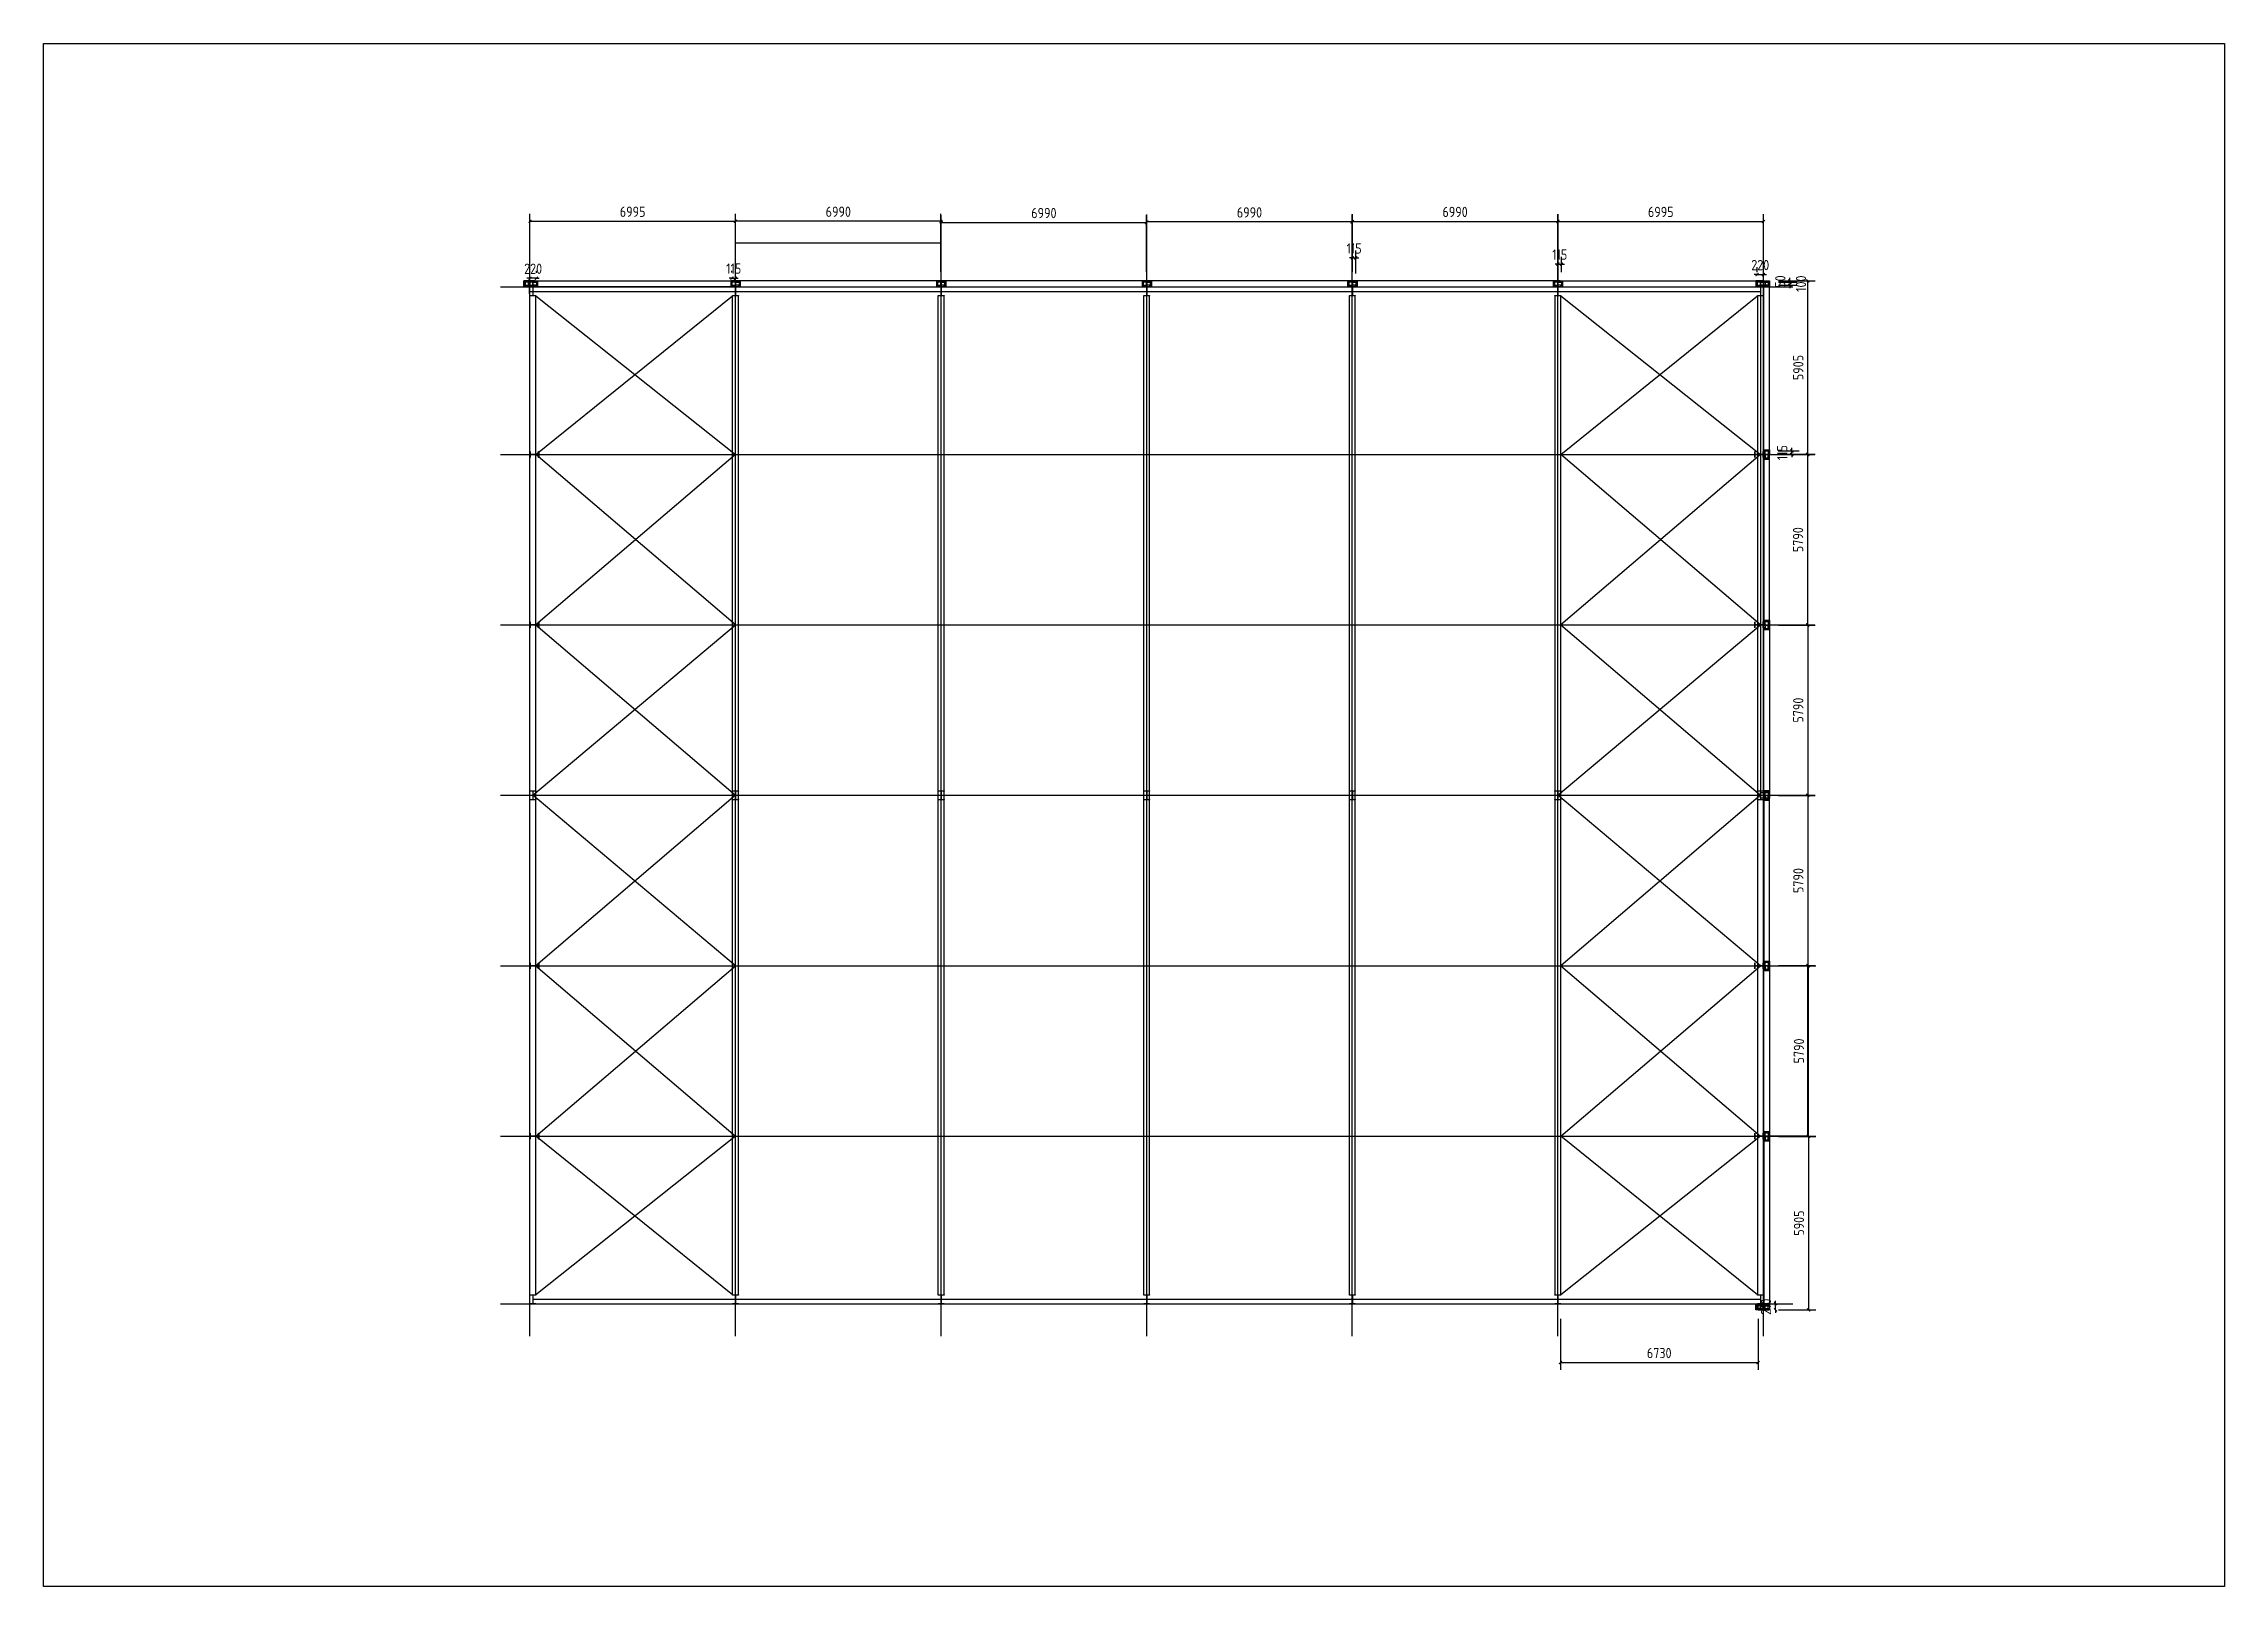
# Model space of a CAD drawing. Extents: x 102162 to 621267, y -39398 to 328893.
# Drawn here: x 220962 to 295212, y 107602 to 160102 of the extents above; entities that cross this region are included whole.
import ezdxf

# ---------------------------------------------------------------- set-up
doc = ezdxf.new("R2010")
doc.units = 0
doc.header["$LTSCALE"] = 1000
doc.header["$MEASUREMENT"] = 0
doc.linetypes.add('DOTE', pattern=[2.42, 2, -0.2, 0.02, -0.2])
doc.layers.add('DOTE', color=1, linetype='Continuous')
doc.styles.get("Standard").update_dxf_attribs({"font": 'gbenor.shx', "bigfont": 'gbcbig.shx'})
doc.dimstyles.get("Standard").update_dxf_attribs({"dimscale": 100, "dimtxt": 3.5, "dimasz": 1, "dimexe": 2.5, "dimexo": 3, "dimgap": 1.5, "dimtad": 1, "dimdec": 0, "dimzin": 0, "dimdsep": 46, "dimtxsty": 'Standard', "dimblk": 'ARCHTICK', "dimcen": 0.09, "dimadec": 0, "dimazin": 0, "dimtfac": 1, "dimtdec": 0, "dimtix": 1, "dimtmove": 2, "dimatfit": 3, "dimfxl": 1, "dimtolj": 1, "dimtzin": 0, "dimarcsym": 0})

msp = doc.modelspace()

# ---------------------------------------------------------------- blocks, each defined once
blk = doc.blocks.new('_ArchTick')
at = {"color": 0, "linetype": 'ByBlock', "const_width": 0.4}
blk.add_lwpolyline([(-0.5, -0.5), (0.5, 0.5)], dxfattribs=at)
blk = doc.blocks.new('*D6798')
at = {"color": 0, "lineweight": -2}
for p, q in [((272604, 116711), (272604, 114967)), ((279334, 116711), (279334, 114967)), ((272604, 115217), (279334, 115217))]:
    blk.add_line(p, q, dxfattribs=at)
at = {"layer": 'Defpoints', "color": 0}
for p in [(272604, 117011), (279334, 117011), (279334, 115217)]:
    blk.add_point(p, dxfattribs=at)
at = {"color": 0, "lineweight": -2, "xscale": 100, "yscale": 100, "zscale": 100, "rotation": 180}
blk.add_blockref('_ArchTick', (272604, 115217), dxfattribs=at)
at = {"color": 0, "lineweight": -2, "xscale": 100, "yscale": 100, "zscale": 100}
blk.add_blockref('_ArchTick', (279334, 115217), dxfattribs=at)
at = {"color": 0, "insert": (275969, 115542), "char_height": 350, "attachment_point": 5}
blk.add_mtext('\\A1;6730', dxfattribs=at)
blk = doc.blocks.new('*D6799')
at = {"color": 0, "lineweight": -2}
for p, q in [((272524, 152331), (272524, 154300)), ((272524, 154050), (279519, 154050)), ((279519, 152331), (279519, 154300))]:
    blk.add_line(p, q, dxfattribs=at)
at = {"layer": 'Defpoints', "color": 0}
for p in [(279519, 154050), (272524, 152031), (279519, 152031)]:
    blk.add_point(p, dxfattribs=at)
at = {"color": 0, "lineweight": -2, "xscale": 100, "yscale": 100, "zscale": 100, "rotation": 180}
blk.add_blockref('_ArchTick', (272524, 154050), dxfattribs=at)
at = {"color": 0, "lineweight": -2, "xscale": 100, "yscale": 100, "zscale": 100}
blk.add_blockref('_ArchTick', (279519, 154050), dxfattribs=at)
at = {"color": 0, "insert": (276022, 154375), "char_height": 350, "attachment_point": 5}
blk.add_mtext('\\A1;6995', dxfattribs=at)
blk = doc.blocks.new('*D6800')
at = {"color": 0, "lineweight": -2}
for p, q in [((265524, 152331), (265524, 154300)), ((265524, 154050), (272514, 154050)), ((272514, 152331), (272514, 154300))]:
    blk.add_line(p, q, dxfattribs=at)
at = {"layer": 'Defpoints', "color": 0}
for p in [(272514, 154050), (265524, 152031), (272514, 152031)]:
    blk.add_point(p, dxfattribs=at)
at = {"color": 0, "lineweight": -2, "xscale": 100, "yscale": 100, "zscale": 100, "rotation": 180}
blk.add_blockref('_ArchTick', (265524, 154050), dxfattribs=at)
at = {"color": 0, "lineweight": -2, "xscale": 100, "yscale": 100, "zscale": 100}
blk.add_blockref('_ArchTick', (272514, 154050), dxfattribs=at)
at = {"color": 0, "insert": (269019, 154375), "char_height": 350, "attachment_point": 5}
blk.add_mtext('\\A1;6990', dxfattribs=at)
blk = doc.blocks.new('*D6801')
at = {"color": 0, "lineweight": -2}
for p, q in [((258524, 152331), (258524, 154282)), ((265514, 154032), (258524, 154032)), ((265514, 152331), (265514, 154282))]:
    blk.add_line(p, q, dxfattribs=at)
at = {"layer": 'Defpoints', "color": 0}
for p in [(258524, 154032), (258524, 152031), (265514, 152031)]:
    blk.add_point(p, dxfattribs=at)
at = {"color": 0, "lineweight": -2, "xscale": 100, "yscale": 100, "zscale": 100, "rotation": 180}
blk.add_blockref('_ArchTick', (258524, 154032), dxfattribs=at)
at = {"color": 0, "lineweight": -2, "xscale": 100, "yscale": 100, "zscale": 100}
blk.add_blockref('_ArchTick', (265514, 154032), dxfattribs=at)
at = {"color": 0, "insert": (262019, 154357), "char_height": 350, "attachment_point": 5}
blk.add_mtext('\\A1;6990', dxfattribs=at)
blk = doc.blocks.new('*D6802')
at = {"color": 0, "lineweight": -2}
for p, q in [((251524, 152331), (251524, 154261)), ((251524, 154011), (258514, 154011)), ((258514, 152331), (258514, 154261))]:
    blk.add_line(p, q, dxfattribs=at)
at = {"layer": 'Defpoints', "color": 0}
for p in [(258514, 154011), (251524, 152031), (258514, 152031)]:
    blk.add_point(p, dxfattribs=at)
at = {"color": 0, "lineweight": -2, "xscale": 100, "yscale": 100, "zscale": 100, "rotation": 180}
blk.add_blockref('_ArchTick', (251524, 154011), dxfattribs=at)
at = {"color": 0, "lineweight": -2, "xscale": 100, "yscale": 100, "zscale": 100}
blk.add_blockref('_ArchTick', (258514, 154011), dxfattribs=at)
at = {"color": 0, "insert": (255019, 154336), "char_height": 350, "attachment_point": 5}
blk.add_mtext('\\A1;6990', dxfattribs=at)
blk = doc.blocks.new('*D6803')
at = {"color": 0, "lineweight": -2}
for p, q in [((244524, 152331), (244524, 154306)), ((251514, 154056), (244524, 154056)), ((251514, 152331), (251514, 154306))]:
    blk.add_line(p, q, dxfattribs=at)
at = {"layer": 'Defpoints', "color": 0}
for p in [(244524, 154056), (244524, 152031), (251514, 152031)]:
    blk.add_point(p, dxfattribs=at)
at = {"color": 0, "lineweight": -2, "xscale": 100, "yscale": 100, "zscale": 100}
for p, rotation in [((244524, 154056), 179.9999999999998), ((251514, 154056), 359.9999999999998)]:
    blk.add_blockref('_ArchTick', p, dxfattribs=dict(at, rotation=rotation))
at = {"color": 0, "insert": (248019, 154381), "char_height": 350, "attachment_point": 5}
blk.add_mtext('\\A1;6990', dxfattribs=at)
blk = doc.blocks.new('*D6804')
at = {"color": 0, "lineweight": -2}
for p, q in [((237519, 152331), (237519, 154306)), ((237519, 154056), (244514, 154056)), ((244514, 152331), (244514, 154306))]:
    blk.add_line(p, q, dxfattribs=at)
at = {"layer": 'Defpoints', "color": 0}
for p in [(244514, 154056), (237519, 152031), (244514, 152031)]:
    blk.add_point(p, dxfattribs=at)
at = {"color": 0, "lineweight": -2, "xscale": 100, "yscale": 100, "zscale": 100, "rotation": 180}
blk.add_blockref('_ArchTick', (237519, 154056), dxfattribs=at)
at = {"color": 0, "lineweight": -2, "xscale": 100, "yscale": 100, "zscale": 100}
blk.add_blockref('_ArchTick', (244514, 154056), dxfattribs=at)
at = {"color": 0, "insert": (241017, 154381), "char_height": 350, "attachment_point": 5}
blk.add_mtext('\\A1;6995', dxfattribs=at)
blk = doc.blocks.new('*D6805')
at = {"color": 0, "lineweight": -2}
for p, q in [((280029, 152031), (281279, 152031)), ((281029, 146126), (281029, 152031)), ((280029, 146126), (281279, 146126))]:
    blk.add_line(p, q, dxfattribs=at)
at = {"layer": 'Defpoints', "color": 0}
for p in [(279729, 152031), (281029, 152031), (279729, 146126)]:
    blk.add_point(p, dxfattribs=at)
at = {"color": 0, "lineweight": -2, "xscale": 100, "yscale": 100, "zscale": 100}
for p, rotation in [((281029, 152031), 90), ((281029, 146126), 270)]:
    blk.add_blockref('_ArchTick', p, dxfattribs=dict(at, rotation=rotation))
at = {"color": 0, "insert": (280704, 149079), "char_height": 350, "attachment_point": 5, "rotation": 90}
blk.add_mtext('\\A1;5905', dxfattribs=at)
blk = doc.blocks.new('*D6806')
at = {"color": 0, "lineweight": -2}
for p, q in [((280029, 146116), (281272, 146116)), ((281022, 146116), (281022, 140326)), ((280029, 140326), (281272, 140326))]:
    blk.add_line(p, q, dxfattribs=at)
at = {"layer": 'Defpoints', "color": 0}
for p in [(279729, 146116), (279729, 140326), (281022, 140326)]:
    blk.add_point(p, dxfattribs=at)
at = {"color": 0, "lineweight": -2, "xscale": 100, "yscale": 100, "zscale": 100}
for p, rotation in [((281022, 146116), 90), ((281022, 140326), 270)]:
    blk.add_blockref('_ArchTick', p, dxfattribs=dict(at, rotation=rotation))
at = {"color": 0, "insert": (280697, 143221), "char_height": 350, "attachment_point": 5, "rotation": 90}
blk.add_mtext('\\A1;5790', dxfattribs=at)
blk = doc.blocks.new('*D6807')
at = {"color": 0, "lineweight": -2}
for p, q in [((280029, 140316), (281278, 140316)), ((281028, 140316), (281028, 134526)), ((280029, 134526), (281278, 134526))]:
    blk.add_line(p, q, dxfattribs=at)
at = {"layer": 'Defpoints', "color": 0}
for p in [(279729, 140316), (279729, 134526), (281028, 134526)]:
    blk.add_point(p, dxfattribs=at)
at = {"color": 0, "lineweight": -2, "xscale": 100, "yscale": 100, "zscale": 100}
for p, rotation in [((281028, 140316), 90), ((281028, 134526), 270)]:
    blk.add_blockref('_ArchTick', p, dxfattribs=dict(at, rotation=rotation))
at = {"color": 0, "insert": (280703, 137421), "char_height": 350, "attachment_point": 5, "rotation": 90}
blk.add_mtext('\\A1;5790', dxfattribs=at)
blk = doc.blocks.new('*D6808')
at = {"color": 0, "lineweight": -2}
for p, q in [((280029, 134516), (281281, 134516)), ((281031, 134516), (281031, 128726)), ((280029, 128726), (281281, 128726))]:
    blk.add_line(p, q, dxfattribs=at)
at = {"layer": 'Defpoints', "color": 0}
for p in [(279729, 134516), (279729, 128726), (281031, 128726)]:
    blk.add_point(p, dxfattribs=at)
at = {"color": 0, "lineweight": -2, "xscale": 100, "yscale": 100, "zscale": 100}
for p, rotation in [((281031, 134516), 90), ((281031, 128726), 270)]:
    blk.add_blockref('_ArchTick', p, dxfattribs=dict(at, rotation=rotation))
at = {"color": 0, "insert": (280706, 131621), "char_height": 350, "attachment_point": 5, "rotation": 90}
blk.add_mtext('\\A1;5790', dxfattribs=at)
blk = doc.blocks.new('*D6809')
at = {"color": 0, "lineweight": -2}
for p, q in [((280029, 128716), (281301, 128716)), ((281051, 122926), (281051, 128716)), ((280029, 122926), (281301, 122926))]:
    blk.add_line(p, q, dxfattribs=at)
at = {"layer": 'Defpoints', "color": 0}
for p in [(279729, 128716), (281051, 128716), (279729, 122926)]:
    blk.add_point(p, dxfattribs=at)
at = {"color": 0, "lineweight": -2, "xscale": 100, "yscale": 100, "zscale": 100}
for p, rotation in [((281051, 128716), 90), ((281051, 122926), 270)]:
    blk.add_blockref('_ArchTick', p, dxfattribs=dict(at, rotation=rotation))
at = {"color": 0, "insert": (280726, 125821), "char_height": 350, "attachment_point": 5, "rotation": 90}
blk.add_mtext('\\A1;5790', dxfattribs=at)
blk = doc.blocks.new('*D6810')
at = {"color": 0, "lineweight": -2}
for p, q in [((280029, 122916), (281304, 122916)), ((281054, 122916), (281054, 117011)), ((280029, 117011), (281304, 117011))]:
    blk.add_line(p, q, dxfattribs=at)
at = {"layer": 'Defpoints', "color": 0}
for p in [(279729, 122916), (279729, 117011), (281054, 117011)]:
    blk.add_point(p, dxfattribs=at)
at = {"color": 0, "lineweight": -2, "xscale": 100, "yscale": 100, "zscale": 100}
for p, rotation in [((281054, 122916), 90), ((281054, 117011), 270)]:
    blk.add_blockref('_ArchTick', p, dxfattribs=dict(at, rotation=rotation))
at = {"color": 0, "insert": (280729, 119964), "char_height": 350, "attachment_point": 5, "rotation": 90}
blk.add_mtext('\\A1;5905', dxfattribs=at)
blk = doc.blocks.new('*D6811')
at = {"color": 0, "lineweight": -2}
for p, q in [((279930, 117221), (279930, 117321)), ((279930, 117011), (279930, 117221)), ((279930, 117011), (279930, 116911)), ((280029, 117221), (280180, 117221)), ((280029, 117011), (280180, 117011))]:
    blk.add_line(p, q, dxfattribs=at)
at = {"layer": 'Defpoints', "color": 0}
for p in [(279729, 117221), (279729, 117011), (279930, 117221)]:
    blk.add_point(p, dxfattribs=at)
at = {"color": 0, "lineweight": -2, "xscale": 100, "yscale": 100, "zscale": 100}
for p, rotation in [((279930, 117221), 270), ((279930, 117011), 90)]:
    blk.add_blockref('_ArchTick', p, dxfattribs=dict(at, rotation=rotation))
at = {"color": 0, "insert": (279605, 117116), "char_height": 350, "attachment_point": 5, "rotation": 90}
blk.add_mtext('\\A1;210', dxfattribs=at)
blk = doc.blocks.new('*D6812')
at = {"color": 0, "lineweight": -2}
for p, q in [((272524, 152599), (272424, 152599)), ((272524, 152325), (272524, 152849)), ((272524, 152599), (272639, 152599)), ((272639, 152325), (272639, 152849)), ((272639, 152599), (272739, 152599))]:
    blk.add_line(p, q, dxfattribs=at)
at = {"layer": 'Defpoints', "color": 0}
for p in [(272639, 152599), (272524, 152025), (272639, 152025)]:
    blk.add_point(p, dxfattribs=at)
at = {"color": 0, "lineweight": -2, "xscale": 100, "yscale": 100, "zscale": 100}
blk.add_blockref('_ArchTick', (272524, 152599), dxfattribs=at)
at = {"color": 0, "lineweight": -2, "xscale": 100, "yscale": 100, "zscale": 100, "rotation": 180}
blk.add_blockref('_ArchTick', (272639, 152599), dxfattribs=at)
at = {"color": 0, "insert": (272582, 152924), "char_height": 350, "attachment_point": 5}
blk.add_mtext('\\A1;115', dxfattribs=at)
blk = doc.blocks.new('*D6813')
at = {"color": 0, "lineweight": -2}
for p, q in [((279299, 152242), (279199, 152242)), ((279299, 152325), (279299, 152492)), ((279299, 152242), (279519, 152242)), ((279519, 152325), (279519, 152492)), ((279519, 152242), (279619, 152242))]:
    blk.add_line(p, q, dxfattribs=at)
at = {"layer": 'Defpoints', "color": 0}
for p in [(279519, 152242), (279299, 152025), (279519, 152025)]:
    blk.add_point(p, dxfattribs=at)
at = {"color": 0, "lineweight": -2, "xscale": 100, "yscale": 100, "zscale": 100}
blk.add_blockref('_ArchTick', (279299, 152242), dxfattribs=at)
at = {"color": 0, "lineweight": -2, "xscale": 100, "yscale": 100, "zscale": 100, "rotation": 180}
blk.add_blockref('_ArchTick', (279519, 152242), dxfattribs=at)
at = {"color": 0, "insert": (279409, 152567), "char_height": 350, "attachment_point": 5}
blk.add_mtext('\\A1;220', dxfattribs=at)
blk = doc.blocks.new('*D6814')
at = {"color": 0, "lineweight": -2}
for p, q in [((265524, 152331), (265524, 153057)), ((265639, 152281), (265639, 153057)), ((265524, 152807), (265424, 152807)), ((265524, 152807), (265639, 152807)), ((265639, 152807), (265739, 152807))]:
    blk.add_line(p, q, dxfattribs=at)
at = {"layer": 'Defpoints', "color": 0}
for p in [(265639, 152807), (265524, 152031), (265639, 151981)]:
    blk.add_point(p, dxfattribs=at)
at = {"color": 0, "lineweight": -2, "xscale": 100, "yscale": 100, "zscale": 100}
blk.add_blockref('_ArchTick', (265524, 152807), dxfattribs=at)
at = {"color": 0, "lineweight": -2, "xscale": 100, "yscale": 100, "zscale": 100, "rotation": 180}
blk.add_blockref('_ArchTick', (265639, 152807), dxfattribs=at)
at = {"color": 0, "insert": (265582, 153132), "char_height": 350, "attachment_point": 5}
blk.add_mtext('\\A1;115', dxfattribs=at)
blk = doc.blocks.new('*D6815')
at = {"color": 0, "lineweight": -2}
for p, q in [((280029, 152031), (280666, 152031)), ((280029, 151981), (280666, 151981)), ((280416, 152031), (280416, 152131)), ((280416, 152031), (280416, 151981)), ((280416, 151981), (280416, 151881))]:
    blk.add_line(p, q, dxfattribs=at)
at = {"layer": 'Defpoints', "color": 0}
for p in [(279729, 152031), (279729, 151981), (280416, 151981)]:
    blk.add_point(p, dxfattribs=at)
at = {"color": 0, "lineweight": -2, "xscale": 100, "yscale": 100, "zscale": 100}
for p, rotation in [((280416, 152031), 270), ((280416, 151981), 90)]:
    blk.add_blockref('_ArchTick', p, dxfattribs=dict(at, rotation=rotation))
at = {"color": 0, "insert": (280091, 152006), "char_height": 350, "attachment_point": 5, "rotation": 90}
blk.add_mtext('\\A1;50', dxfattribs=at)
blk = doc.blocks.new('*D6816')
at = {"color": 0, "lineweight": -2}
for p, q in [((280029, 151981), (280666, 151981)), ((280029, 151881), (280666, 151881)), ((280416, 151981), (280416, 152081)), ((280416, 151981), (280416, 151881)), ((280416, 151881), (280416, 151781))]:
    blk.add_line(p, q, dxfattribs=at)
at = {"layer": 'Defpoints', "color": 0}
for p in [(279729, 151981), (279729, 151881), (280416, 151881)]:
    blk.add_point(p, dxfattribs=at)
at = {"color": 0, "lineweight": -2, "xscale": 100, "yscale": 100, "zscale": 100}
for p, rotation in [((280416, 151981), 270), ((280416, 151881), 90)]:
    blk.add_blockref('_ArchTick', p, dxfattribs=dict(at, rotation=rotation))
at = {"color": 0, "insert": (280797, 151933), "char_height": 350, "attachment_point": 5, "rotation": 90}
blk.add_mtext('\\A1;100', dxfattribs=at)
blk = doc.blocks.new('*D6817')
at = {"color": 0, "lineweight": -2}
for p, q in [((280483, 146241), (280483, 146341)), ((280023, 146241), (280733, 146241)), ((280029, 146126), (280733, 146126)), ((280483, 146126), (280483, 146241)), ((280483, 146126), (280483, 146026))]:
    blk.add_line(p, q, dxfattribs=at)
at = {"layer": 'Defpoints', "color": 0}
for p in [(279723, 146241), (279729, 146126), (280483, 146241)]:
    blk.add_point(p, dxfattribs=at)
at = {"color": 0, "lineweight": -2, "xscale": 100, "yscale": 100, "zscale": 100}
for p, rotation in [((280483, 146241), 270), ((280483, 146126), 90)]:
    blk.add_blockref('_ArchTick', p, dxfattribs=dict(at, rotation=rotation))
at = {"color": 0, "insert": (280158, 146184), "char_height": 350, "attachment_point": 5, "rotation": 90}
blk.add_mtext('\\A1;115', dxfattribs=at)
blk = doc.blocks.new('*D9437')
at = {"color": 0, "lineweight": -2}
for p, q in [((237519, 152304), (237519, 152366)), ((237739, 152304), (237739, 152366)), ((237519, 152116), (237419, 152116)), ((237739, 152116), (237519, 152116)), ((237739, 152116), (237839, 152116))]:
    blk.add_line(p, q, dxfattribs=at)
at = {"layer": 'Defpoints', "color": 0}
for p in [(237519, 152116), (237519, 152004), (237739, 152004)]:
    blk.add_point(p, dxfattribs=at)
at = {"color": 0, "lineweight": -2, "xscale": 100, "yscale": 100, "zscale": 100}
blk.add_blockref('_ArchTick', (237519, 152116), dxfattribs=at)
at = {"color": 0, "lineweight": -2, "xscale": 100, "yscale": 100, "zscale": 100, "rotation": 180}
blk.add_blockref('_ArchTick', (237739, 152116), dxfattribs=at)
at = {"color": 0, "insert": (237629, 152441), "char_height": 350, "attachment_point": 5}
blk.add_mtext('\\A1;220', dxfattribs=at)
blk = doc.blocks.new('*D9438')
at = {"color": 0, "lineweight": -2}
for p, q in [((244399, 152309), (244399, 152371)), ((244514, 152311), (244514, 152371)), ((244399, 152121), (244299, 152121)), ((244399, 152121), (244514, 152121)), ((244514, 152121), (244614, 152121))]:
    blk.add_line(p, q, dxfattribs=at)
at = {"layer": 'Defpoints', "color": 0}
for p in [(244399, 152009), (244514, 152121), (244514, 152011)]:
    blk.add_point(p, dxfattribs=at)
at = {"color": 0, "lineweight": -2, "xscale": 100, "yscale": 100, "zscale": 100}
blk.add_blockref('_ArchTick', (244399, 152121), dxfattribs=at)
at = {"color": 0, "lineweight": -2, "xscale": 100, "yscale": 100, "zscale": 100, "rotation": 180}
blk.add_blockref('_ArchTick', (244514, 152121), dxfattribs=at)
at = {"color": 0, "insert": (244457, 152446), "char_height": 350, "attachment_point": 5}
blk.add_mtext('\\A1;115', dxfattribs=at)

# ---------------------------------------------------------------- dimensions: what is measured, and where the dimension line sits
for p1, p2, distance, picture, middle in [((237519.4, 152031.1), (244514.4, 152031.1), 2024.7, '*D6804', (241016.9, 154380.8)), ((251514.4, 152031.1), (244524.4, 152031.1), -2024.5, '*D6803', (248019.4, 154380.6)), ((251524.4, 152031.1), (258514.4, 152031.1), 1979.5, '*D6802', (255019.4, 154335.6)), ((265514.4, 152031.1), (258524.4, 152031.1), -2000.7, '*D6801', (262019.4, 154356.8)), ((265524.4, 152031.1), (272514.4, 152031.1), 2018.9, '*D6800', (269019.4, 154375)), ((272524.4, 152031.1), (279519.4, 152031.1), 2019.2, '*D6799', (276021.9, 154375.3)), ((279729.4, 146126.1), (279729.4, 152031.1), -1299.2, '*D6805', (280703.5, 149078.6)), ((279729.4, 146116.1), (279729.4, 140326.1), 1292.6, '*D6806', (280697, 143221.1)), ((279729.4, 140316.1), (279729.4, 134526.1), 1298.7, '*D6807', (280703.1, 137421.1)), ((279729.4, 134516.1), (279729.4, 128726.1), 1301.5, '*D6808', (280705.8, 131621.1)), ((279729.4, 122926.1), (279729.4, 128716.1), -1321.8, '*D6809', (280726.1, 125821.1)), ((279729.4, 122916.1), (279729.4, 117011.1), 1324.8, '*D6810', (280729.2, 119963.6)), ((272604.4, 117011.1), (279334.4, 117011.1), -1794, '*D6798', (275969.4, 115542.1))]:
    dim = msp.add_aligned_dim(p1=p1, p2=p2, distance=distance, dimstyle='Standard')
    dim.commit()
    dim.dimension.update_dxf_attribs({"geometry": picture, "text_midpoint": middle})
for base, p1, p2, picture, middle in [((265639.4, 152806.9), (265524.4, 152031.1), (265639.4, 151981.1), '*D6814', (265581.9, 153131.9)), ((272639.4, 152598.6), (272524.4, 152025.1), (272639.4, 152025.1), '*D6812', (272581.9, 152923.6)), ((237519.4, 152116.4), (237739.4, 152003.9), (237519.4, 152003.9), '*D9437', (237629.4, 152441.4)), ((244514.4, 152121.3), (244399.4, 152008.8), (244514.4, 152010.6), '*D9438', (244456.9, 152446.3)), ((279519.4, 152241.8), (279299.4, 152025.1), (279519.4, 152025.1), '*D6813', (279409.4, 152566.8))]:
    dim = msp.add_linear_dim(base=base, p1=p1, p2=p2, dimstyle='Standard')
    dim.commit()
    dim.dimension.update_dxf_attribs({"geometry": picture, "text_midpoint": middle})
dim = msp.add_linear_dim(base=(280416, 151881.1), p1=(279729.4, 151981.1), p2=(279729.4, 151881.1), angle=90, dimstyle='Standard')
dim.commit()
dim.dimension.update_dxf_attribs({"geometry": '*D6816', "text_midpoint": (280796.5, 151933.4), "dimtype": 160})
for base, p1, p2, picture, middle in [((280416, 151981.1), (279729.4, 152031.1), (279729.4, 151981.1), '*D6815', (280091, 152006.1)), ((280483, 146241.1), (279729.4, 146126.1), (279723.4, 146241.1), '*D6817', (280158, 146183.6)), ((279929.9, 117221.1), (279729.4, 117011.1), (279729.4, 117221.1), '*D6811', (279604.9, 117116.1))]:
    dim = msp.add_linear_dim(base=base, p1=p1, p2=p2, angle=90, dimstyle='Standard')
    dim.commit()
    dim.dimension.update_dxf_attribs({"geometry": picture, "text_midpoint": middle})

# ---------------------------------------------------------------- linework, layer by layer
for p, q in [((244519.4, 153321.1), (251519.4, 153321.1)), ((272519.4, 153321.1), (272519.4, 151821.1)), ((279416.4, 151521.1), (279416.4, 134671.1)), ((279422.4, 151521.1), (279422.4, 134671.1)), ((279529.4, 146121.1), (279729.4, 146121.1)), ((279529.4, 140321.1), (279729.4, 140321.1)), ((279519.4, 128721.1), (281019.4, 128721.1)), ((281019.4, 128721.1), (281019.4, 122921.1)), ((281019.4, 122921.1), (279519.4, 122921.1))]:
    msp.add_line(p, q)
at = {"color": 6}
for p, q in [((237509.4, 152031.1), (237309.4, 152031.1)), ((237539.4, 152025.1), (237309.4, 152025.1)), ((237309.4, 151837.1), (237309.4, 152025.1)), ((237539.4, 151837.1), (237309.4, 151837.1)), ((237309.4, 151821.1), (237319.4, 151821.1)), ((237519.4, 152031.1), (237519.4, 151831.1)), ((237519.4, 152031.1), (244514.4, 152031.1)), ((244514.4, 151831.1), (237519.4, 151831.1)), ((237619.4, 152031.1), (237539.4, 152031.1)), ((237539.4, 152025.1), (237699.4, 152025.1)), ((237699.4, 151837.1), (237539.4, 151837.1)), ((237539.4, 151831.1), (237619.4, 151831.1)), ((237616.4, 151837.1), (237616.4, 152025.1)), ((237699.4, 152031.1), (237619.4, 152031.1)), ((237619.4, 151831.1), (237699.4, 151831.1)), ((237622.4, 151837.1), (237622.4, 152025.1)), ((237719.4, 151521.1), (244519.4, 146121.1)), ((237719.4, 146121.1), (244419.4, 151521.1)), ((244439.4, 152025.1), (244439.4, 152031.1)), ((244514.4, 151831.1), (244514.4, 152031.1)), ((244516.4, 151837.1), (244516.4, 152025.1)), ((244522.4, 151837.1), (244522.4, 152025.1)), ((244524.4, 151831.1), (244524.4, 152031.1)), ((251514.4, 152031.1), (244524.4, 152031.1)), ((244524.4, 151831.1), (251514.4, 151831.1)), ((251439.4, 152025.1), (251439.4, 152031.1)), ((251599.4, 152025.1), (251439.4, 152025.1)), ((251439.4, 151837.1), (251599.4, 151837.1)), ((251514.4, 151831.1), (251514.4, 152031.1)), ((251516.4, 151837.1), (251516.4, 152025.1)), ((251522.4, 151837.1), (251522.4, 152025.1)), ((258514.4, 152031.1), (251524.4, 152031.1)), ((251524.4, 151831.1), (251524.4, 152031.1)), ((251524.4, 151831.1), (258514.4, 151831.1)), ((258439.4, 152025.1), (258439.4, 152031.1)), ((258599.4, 152025.1), (258439.4, 152025.1)), ((258439.4, 151837.1), (258599.4, 151837.1)), ((258514.4, 151831.1), (258514.4, 152031.1)), ((258516.4, 151837.1), (258516.4, 152025.1)), ((258522.4, 151837.1), (258522.4, 152025.1)), ((258524.4, 151831.1), (258524.4, 152031.1)), ((265514.4, 152031.1), (258524.4, 152031.1)), ((258524.4, 151831.1), (265514.4, 151831.1)), ((265439.4, 152025.1), (265439.4, 152031.1)), ((265599.4, 152025.1), (265439.4, 152025.1)), ((265439.4, 151837.1), (265599.4, 151837.1)), ((265514.4, 151831.1), (265514.4, 152031.1)), ((265516.4, 151837.1), (265516.4, 152025.1)), ((265522.4, 151837.1), (265522.4, 152025.1)), ((265524.4, 151831.1), (265524.4, 152031.1)), ((272514.4, 152031.1), (265524.4, 152031.1)), ((265524.4, 151831.1), (272514.4, 151831.1)), ((272439.4, 152025.1), (272439.4, 152031.1)), ((272599.4, 152025.1), (272439.4, 152025.1)), ((272439.4, 151837.1), (272599.4, 151837.1)), ((272514.4, 151831.1), (272514.4, 152031.1)), ((272516.4, 151837.1), (272516.4, 152025.1)), ((272522.4, 151837.1), (272522.4, 152025.1)), ((272524.4, 151831.1), (272524.4, 152031.1)), ((272524.4, 152031.1), (279519.4, 152031.1)), ((272524.4, 151831.1), (279519.4, 151831.1)), ((272619.4, 151521.1), (279419.4, 146121.1)), ((272619.4, 146121.1), (279319.4, 151521.1)), ((279499.4, 152025.1), (279339.4, 152025.1)), ((279339.4, 151837.1), (279499.4, 151837.1)), ((279416.4, 151837.1), (279416.4, 152025.1)), ((279422.4, 151837.1), (279422.4, 152025.1)), ((279499.4, 152025.1), (279729.4, 152025.1)), ((279499.4, 151837.1), (279729.4, 151837.1)), ((279519.4, 152031.1), (279519.4, 151831.1)), ((279529.4, 146126.1), (279529.4, 152031.1)), ((279529.4, 152031.1), (279729.4, 152031.1)), ((279729.4, 146126.1), (279729.4, 152031.1)), ((279729.4, 151837.1), (279729.4, 152025.1)), ((244519.4, 146121.1), (237719.4, 140321.1)), ((244519.4, 140321.1), (237719.4, 146121.1)), ((279419.4, 146121.1), (272619.4, 140321.1)), ((279419.4, 140321.1), (272619.4, 146121.1)), ((279529.4, 146126.1), (279729.4, 146126.1)), ((279529.4, 146116.1), (279529.4, 140326.1)), ((279529.4, 146116.1), (279729.4, 146116.1)), ((279535.4, 146118.1), (279723.4, 146118.1)), ((279729.4, 140326.1), (279729.4, 146116.1)), ((237619.4, 134521.1), (244519.4, 140321.1)), ((237719.4, 140321.1), (244519.4, 134521.1)), ((272519.4, 134521.1), (279419.4, 140321.1)), ((272619.4, 140321.1), (279419.4, 134521.1)), ((279529.4, 140326.1), (279729.4, 140326.1)), ((279529.4, 134526.1), (279529.4, 140316.1)), ((279529.4, 140316.1), (279729.4, 140316.1)), ((279535.4, 140318.1), (279723.4, 140318.1)), ((279729.4, 140316.1), (279729.4, 134526.1)), ((244519.4, 128721.1), (237619.4, 134521.1)), ((244519.4, 134521.1), (237719.4, 128721.1)), ((279419.4, 128721.1), (272519.4, 134521.1)), ((279419.4, 134521.1), (272619.4, 128721.1)), ((279529.4, 134526.1), (279729.4, 134526.1)), ((279529.4, 134516.1), (279529.4, 128726.1)), ((279529.4, 134516.1), (279729.4, 134516.1)), ((279535.4, 134518.1), (279723.4, 134518.1)), ((279729.4, 128726.1), (279729.4, 134516.1)), ((237719.4, 128721.1), (244519.4, 122921.1)), ((237719.4, 122921.1), (244519.4, 128721.1)), ((272619.4, 128721.1), (279419.4, 122921.1)), ((272619.4, 122921.1), (279419.4, 128721.1)), ((279529.4, 128726.1), (279729.4, 128726.1)), ((279529.4, 122926.1), (279529.4, 128716.1)), ((279529.4, 128716.1), (279729.4, 128716.1)), ((279535.4, 128724.1), (279723.4, 128724.1)), ((279729.4, 128716.1), (279729.4, 122926.1)), ((244519.4, 122921.1), (237719.4, 117521.1)), ((244419.4, 117521.1), (237719.4, 122921.1)), ((279419.4, 122921.1), (272619.4, 117521.1)), ((279319.4, 117521.1), (272619.4, 122921.1)), ((279529.4, 122926.1), (279729.4, 122926.1)), ((279529.4, 122916.1), (279529.4, 117011.1)), ((279529.4, 122916.1), (279729.4, 122916.1)), ((279535.4, 122924.1), (279723.4, 122924.1)), ((279729.4, 122916.1), (279729.4, 117011.1)), ((279334.4, 117011.1), (279334.4, 117211.1)), ((279339.4, 117205.1), (279499.4, 117205.1)), ((279499.4, 117017.1), (279339.4, 117017.1)), ((279416.4, 117205.1), (279416.4, 117017.1)), ((279422.4, 117205.1), (279422.4, 117017.1)), ((279499.4, 117205.1), (279729.4, 117205.1)), ((279499.4, 117017.1), (279729.4, 117017.1)), ((279529.4, 117011.1), (279729.4, 117011.1)), ((279729.4, 117205.1), (279729.4, 117017.1))]:
    msp.add_line(p, q, dxfattribs=at)
at = {"color": 2}
for p, q in [((237309.4, 152025.1), (237309.4, 151837.1)), ((237616.4, 152025.1), (237309.4, 152025.1)), ((237616.4, 151981.1), (237309.4, 151981.1)), ((237309.4, 151881.1), (237616.4, 151881.1)), ((237309.4, 151837.1), (237616.4, 151837.1)), ((237359.4, 152025.1), (237359.4, 151837.1)), ((237459.4, 152025.1), (237459.4, 151837.1)), ((237509.4, 151591.1), (237509.4, 151821.1)), ((237519.4, 152031.1), (237519.4, 151821.1)), ((237519.4, 151671.1), (272516.4, 151671.1)), ((237616.4, 151837.1), (237616.4, 152025.1)), ((237619.4, 151831.1), (237619.4, 152031.1)), ((237699.4, 152025.1), (237622.4, 152025.1)), ((237622.4, 152025.1), (237622.4, 151837.1)), ((237622.4, 151981.1), (237779.4, 151981.1)), ((237779.4, 151881.1), (237622.4, 151881.1)), ((237622.4, 151837.1), (237699.4, 151837.1)), ((237699.4, 152025.1), (237779.4, 152025.1)), ((237779.4, 151837.1), (237699.4, 151837.1)), ((237739.4, 152025.1), (237739.4, 151837.1)), ((237779.4, 152025.1), (237779.4, 151837.1)), ((244439.4, 152025.1), (244359.4, 152025.1)), ((244359.4, 152025.1), (244359.4, 151837.1)), ((244516.4, 151981.1), (244359.4, 151981.1)), ((244359.4, 151881.1), (244516.4, 151881.1)), ((244359.4, 151837.1), (244439.4, 151837.1)), ((244399.4, 152025.1), (244399.4, 151837.1)), ((244599.4, 152025.1), (244439.4, 152025.1)), ((244439.4, 151837.1), (244599.4, 151837.1)), ((244516.4, 152025.1), (244516.4, 151837.1)), ((244519.4, 151831.1), (244519.4, 152031.1)), ((244522.4, 152025.1), (244522.4, 151837.1)), ((244522.4, 151981.1), (244679.4, 151981.1)), ((244679.4, 151881.1), (244522.4, 151881.1)), ((244599.4, 152025.1), (244679.4, 152025.1)), ((244679.4, 151837.1), (244599.4, 151837.1)), ((244639.4, 152025.1), (244639.4, 151837.1)), ((244679.4, 152025.1), (244679.4, 151837.1)), ((251439.4, 152025.1), (251359.4, 152025.1)), ((251359.4, 152025.1), (251359.4, 151837.1)), ((251516.4, 151981.1), (251359.4, 151981.1)), ((251359.4, 151881.1), (251516.4, 151881.1)), ((251359.4, 151837.1), (251439.4, 151837.1)), ((251399.4, 152025.1), (251399.4, 151837.1)), ((251439.4, 152025.1), (251516.4, 152025.1)), ((251516.4, 151837.1), (251439.4, 151837.1)), ((251516.4, 152025.1), (251516.4, 151837.1)), ((251519.4, 151831.1), (251519.4, 152031.1)), ((251599.4, 152025.1), (251522.4, 152025.1)), ((251522.4, 152025.1), (251522.4, 151837.1)), ((251522.4, 151981.1), (251679.4, 151981.1)), ((251679.4, 151881.1), (251522.4, 151881.1)), ((251522.4, 151837.1), (251599.4, 151837.1)), ((251599.4, 152025.1), (251679.4, 152025.1)), ((251679.4, 151837.1), (251599.4, 151837.1)), ((251639.4, 152025.1), (251639.4, 151837.1)), ((251679.4, 152025.1), (251679.4, 151837.1)), ((258439.4, 152025.1), (258359.4, 152025.1)), ((258359.4, 152025.1), (258359.4, 151837.1)), ((258516.4, 151981.1), (258359.4, 151981.1)), ((258359.4, 151881.1), (258516.4, 151881.1)), ((258359.4, 151837.1), (258439.4, 151837.1)), ((258399.4, 152025.1), (258399.4, 151837.1)), ((258439.4, 152025.1), (258516.4, 152025.1)), ((258516.4, 151837.1), (258439.4, 151837.1)), ((258516.4, 152025.1), (258516.4, 151837.1)), ((258519.4, 151831.1), (258519.4, 152031.1)), ((258599.4, 152025.1), (258522.4, 152025.1)), ((258522.4, 152025.1), (258522.4, 151837.1)), ((258522.4, 151981.1), (258679.4, 151981.1)), ((258679.4, 151881.1), (258522.4, 151881.1)), ((258522.4, 151837.1), (258599.4, 151837.1)), ((258599.4, 152025.1), (258679.4, 152025.1)), ((258679.4, 151837.1), (258599.4, 151837.1)), ((258639.4, 152025.1), (258639.4, 151837.1)), ((258679.4, 152025.1), (258679.4, 151837.1)), ((265439.4, 152025.1), (265359.4, 152025.1)), ((265359.4, 152025.1), (265359.4, 151837.1)), ((265516.4, 151981.1), (265359.4, 151981.1)), ((265359.4, 151881.1), (265516.4, 151881.1)), ((265359.4, 151837.1), (265439.4, 151837.1)), ((265399.4, 152025.1), (265399.4, 151837.1)), ((265439.4, 152025.1), (265516.4, 152025.1)), ((265516.4, 151837.1), (265439.4, 151837.1)), ((265516.4, 152025.1), (265516.4, 151837.1)), ((265519.4, 151831.1), (265519.4, 152031.1)), ((265599.4, 152025.1), (265522.4, 152025.1)), ((265522.4, 152025.1), (265522.4, 151837.1)), ((265522.4, 151981.1), (265679.4, 151981.1)), ((265679.4, 151881.1), (265522.4, 151881.1)), ((265522.4, 151837.1), (265599.4, 151837.1)), ((265599.4, 152025.1), (265679.4, 152025.1)), ((265679.4, 151837.1), (265599.4, 151837.1)), ((265639.4, 152025.1), (265639.4, 151837.1)), ((265679.4, 152025.1), (265679.4, 151837.1)), ((272439.4, 152025.1), (272359.4, 152025.1)), ((272359.4, 152025.1), (272359.4, 151837.1)), ((272516.4, 151981.1), (272359.4, 151981.1)), ((272359.4, 151881.1), (272516.4, 151881.1)), ((272359.4, 151837.1), (272439.4, 151837.1)), ((272399.4, 152025.1), (272399.4, 151837.1)), ((272439.4, 152025.1), (272516.4, 152025.1)), ((272516.4, 151837.1), (272439.4, 151837.1)), ((272516.4, 152025.1), (272516.4, 151837.1)), ((272519.4, 151831.1), (272519.4, 152031.1)), ((272599.4, 152025.1), (272522.4, 152025.1)), ((272522.4, 152025.1), (272522.4, 151837.1)), ((272522.4, 151981.1), (272679.4, 151981.1)), ((272679.4, 151881.1), (272522.4, 151881.1)), ((272522.4, 151837.1), (272599.4, 151837.1)), ((272522.4, 151671.1), (279416.4, 151671.1)), ((272599.4, 152025.1), (272679.4, 152025.1)), ((272679.4, 151837.1), (272599.4, 151837.1)), ((272639.4, 152025.1), (272639.4, 151837.1)), ((272679.4, 152025.1), (272679.4, 151837.1)), ((279339.4, 152025.1), (279259.4, 152025.1)), ((279259.4, 152025.1), (279259.4, 151837.1)), ((279416.4, 151981.1), (279259.4, 151981.1)), ((279259.4, 151881.1), (279416.4, 151881.1)), ((279259.4, 151837.1), (279339.4, 151837.1)), ((279299.4, 152025.1), (279299.4, 151837.1)), ((279339.4, 152025.1), (279416.4, 152025.1)), ((279416.4, 151837.1), (279339.4, 151837.1)), ((279416.4, 152025.1), (279416.4, 151837.1)), ((279422.4, 151837.1), (279422.4, 152025.1)), ((279422.4, 152025.1), (279729.4, 152025.1)), ((279422.4, 151981.1), (279729.4, 151981.1)), ((279729.4, 151881.1), (279422.4, 151881.1)), ((279729.4, 151837.1), (279422.4, 151837.1)), ((279579.4, 152025.1), (279579.4, 151837.1)), ((279679.4, 152025.1), (279679.4, 151837.1)), ((279729.4, 152025.1), (279729.4, 151837.1)), ((279535.4, 146201.1), (279535.4, 146281.1)), ((279535.4, 146281.1), (279723.4, 146281.1)), ((279579.4, 146124.1), (279579.4, 146281.1)), ((279679.4, 146281.1), (279679.4, 146124.1)), ((279723.4, 146281.1), (279723.4, 146201.1)), ((237819.4, 146121.1), (244519.4, 146121.1)), ((272719.4, 146121.1), (279419.4, 146121.1)), ((279535.4, 146241.1), (279723.4, 146241.1)), ((279535.4, 146201.1), (279535.4, 146118.1)), ((279535.4, 146124.1), (279723.4, 146124.1)), ((279535.4, 146041.1), (279535.4, 146124.1)), ((279535.4, 146118.1), (279723.4, 146118.1)), ((279535.4, 146041.1), (279535.4, 145961.1)), ((279535.4, 146001.1), (279723.4, 146001.1)), ((279535.4, 145961.1), (279723.4, 145961.1)), ((279579.4, 146118.1), (279579.4, 145961.1)), ((279679.4, 145961.1), (279679.4, 146118.1)), ((279723.4, 146201.1), (279723.4, 146118.1)), ((279723.4, 146041.1), (279723.4, 146124.1)), ((279723.4, 145961.1), (279723.4, 146041.1)), ((279535.4, 140401.1), (279535.4, 140481.1)), ((279535.4, 140481.1), (279723.4, 140481.1)), ((279535.4, 140441.1), (279723.4, 140441.1)), ((279535.4, 140401.1), (279535.4, 140318.1)), ((279579.4, 140324.1), (279579.4, 140481.1)), ((279679.4, 140481.1), (279679.4, 140324.1)), ((279723.4, 140481.1), (279723.4, 140401.1)), ((279723.4, 140401.1), (279723.4, 140318.1)), ((237719.4, 140321.1), (244519.4, 140321.1)), ((272619.4, 140321.1), (279419.4, 140321.1)), ((279535.4, 140324.1), (279723.4, 140324.1)), ((279535.4, 140241.1), (279535.4, 140324.1)), ((279535.4, 140318.1), (279723.4, 140318.1)), ((279535.4, 140241.1), (279535.4, 140161.1)), ((279535.4, 140201.1), (279723.4, 140201.1)), ((279535.4, 140161.1), (279723.4, 140161.1)), ((279579.4, 140318.1), (279579.4, 140161.1)), ((279679.4, 140161.1), (279679.4, 140318.1)), ((279723.4, 140241.1), (279723.4, 140324.1)), ((279723.4, 140161.1), (279723.4, 140241.1)), ((237622.4, 134521.1), (279416.4, 134521.1)), ((279422.4, 134521.1), (279422.4, 134621.1)), ((279422.4, 134621.1), (279729.4, 134621.1)), ((279422.4, 134421.1), (279422.4, 134521.1)), ((279729.4, 134421.1), (279422.4, 134421.1)), ((279535.4, 134601.1), (279535.4, 134681.1)), ((279535.4, 134681.1), (279723.4, 134681.1)), ((279535.4, 134641.1), (279723.4, 134641.1)), ((279535.4, 134601.1), (279535.4, 134518.1)), ((279535.4, 134524.1), (279723.4, 134524.1)), ((279535.4, 134441.1), (279535.4, 134524.1)), ((279535.4, 134518.1), (279723.4, 134518.1)), ((279535.4, 134441.1), (279535.4, 134361.1)), ((279535.4, 134401.1), (279723.4, 134401.1)), ((279579.4, 134524.1), (279579.4, 134681.1)), ((279579.4, 134518.1), (279579.4, 134361.1)), ((279679.4, 134681.1), (279679.4, 134524.1)), ((279679.4, 134361.1), (279679.4, 134518.1)), ((279723.4, 134681.1), (279723.4, 134601.1)), ((279723.4, 134601.1), (279723.4, 134518.1)), ((279723.4, 134441.1), (279723.4, 134524.1)), ((279723.4, 134361.1), (279723.4, 134441.1)), ((279729.4, 134621.1), (279729.4, 134421.1)), ((279535.4, 134361.1), (279723.4, 134361.1)), ((237719.4, 128721.1), (244519.4, 128721.1)), ((272619.4, 128721.1), (279419.4, 128721.1)), ((279535.4, 128801.1), (279535.4, 128881.1)), ((279535.4, 128881.1), (279723.4, 128881.1)), ((279535.4, 128841.1), (279723.4, 128841.1)), ((279535.4, 128801.1), (279535.4, 128718.1)), ((279535.4, 128641.1), (279535.4, 128724.1)), ((279535.4, 128724.1), (279723.4, 128724.1)), ((279535.4, 128718.1), (279723.4, 128718.1)), ((279535.4, 128641.1), (279535.4, 128561.1)), ((279535.4, 128601.1), (279723.4, 128601.1)), ((279535.4, 128561.1), (279723.4, 128561.1)), ((279579.4, 128724.1), (279579.4, 128881.1)), ((279579.4, 128718.1), (279579.4, 128561.1)), ((279679.4, 128881.1), (279679.4, 128724.1)), ((279679.4, 128561.1), (279679.4, 128718.1)), ((279723.4, 128881.1), (279723.4, 128801.1)), ((279723.4, 128801.1), (279723.4, 128718.1)), ((279723.4, 128641.1), (279723.4, 128724.1)), ((279723.4, 128561.1), (279723.4, 128641.1)), ((237719.4, 122921.1), (244519.4, 122921.1)), ((272619.4, 122921.1), (279419.4, 122921.1)), ((279535.4, 123001.1), (279535.4, 123081.1)), ((279535.4, 123081.1), (279723.4, 123081.1)), ((279535.4, 123041.1), (279723.4, 123041.1)), ((279535.4, 123001.1), (279535.4, 122918.1)), ((279535.4, 122841.1), (279535.4, 122924.1)), ((279535.4, 122924.1), (279723.4, 122924.1)), ((279535.4, 122918.1), (279723.4, 122918.1)), ((279535.4, 122841.1), (279535.4, 122761.1)), ((279535.4, 122801.1), (279723.4, 122801.1)), ((279535.4, 122761.1), (279723.4, 122761.1)), ((279579.4, 122924.1), (279579.4, 123081.1)), ((279579.4, 122918.1), (279579.4, 122761.1)), ((279679.4, 123081.1), (279679.4, 122924.1)), ((279679.4, 122761.1), (279679.4, 122918.1)), ((279723.4, 123081.1), (279723.4, 123001.1)), ((279723.4, 123001.1), (279723.4, 122918.1)), ((279723.4, 122841.1), (279723.4, 122924.1)), ((279723.4, 122761.1), (279723.4, 122841.1)), ((237622.4, 117371.1), (279416.4, 117371.1)), ((279259.4, 117017.1), (279259.4, 117205.1)), ((279259.4, 117205.1), (279339.4, 117205.1)), ((279259.4, 117161.1), (279416.4, 117161.1)), ((279416.4, 117061.1), (279259.4, 117061.1)), ((279339.4, 117017.1), (279259.4, 117017.1)), ((279299.4, 117017.1), (279299.4, 117205.1)), ((279416.4, 117205.1), (279339.4, 117205.1)), ((279339.4, 117017.1), (279416.4, 117017.1)), ((279416.4, 117017.1), (279416.4, 117205.1)), ((279729.4, 117205.1), (279422.4, 117205.1)), ((279422.4, 117205.1), (279422.4, 117017.1)), ((279729.4, 117161.1), (279422.4, 117161.1)), ((279422.4, 117061.1), (279729.4, 117061.1)), ((279422.4, 117017.1), (279729.4, 117017.1)), ((279579.4, 117017.1), (279579.4, 117205.1)), ((279679.4, 117017.1), (279679.4, 117205.1))]:
    msp.add_line(p, q, dxfattribs=at)
at = {"color": 4}
for p, q in [((237519.4, 151811.1), (237519.4, 151821.1)), ((237719.4, 151811.1), (237519.4, 151811.1)), ((237519.4, 151521.1), (237519.4, 151531.1)), ((237519.4, 151531.1), (237719.4, 151531.1)), ((237619.4, 151521.1), (237519.4, 151521.1)), ((237519.4, 117521.1), (237519.4, 151521.1)), ((237539.4, 152031.1), (237539.4, 152025.1)), ((237539.4, 151837.1), (237539.4, 151831.1)), ((237719.4, 151521.1), (237619.4, 151521.1)), ((237699.4, 152025.1), (237699.4, 152031.1)), ((237699.4, 151831.1), (237699.4, 151837.1)), ((237719.4, 151821.1), (237719.4, 151811.1)), ((237719.4, 151531.1), (237719.4, 151521.1)), ((237719.4, 117521.1), (237719.4, 151521.1)), ((244419.4, 151811.1), (244419.4, 151821.1)), ((244619.4, 151811.1), (244419.4, 151811.1)), ((244419.4, 151521.1), (244419.4, 151531.1)), ((244419.4, 151531.1), (244619.4, 151531.1)), ((244519.4, 151521.1), (244419.4, 151521.1)), ((244419.4, 117521.1), (244419.4, 151521.1)), ((244439.4, 152031.1), (244599.4, 152031.1)), ((244439.4, 152031.1), (244439.4, 152025.1)), ((244439.4, 151831.1), (244439.4, 151837.1)), ((244599.4, 151831.1), (244439.4, 151831.1)), ((244619.4, 151521.1), (244519.4, 151521.1)), ((244599.4, 152031.1), (244599.4, 152025.1)), ((244599.4, 151837.1), (244599.4, 151831.1)), ((244619.4, 151821.1), (244619.4, 151811.1)), ((244619.4, 151531.1), (244619.4, 151521.1)), ((244619.4, 117521.1), (244619.4, 151521.1)), ((251419.4, 151811.1), (251419.4, 151821.1)), ((251619.4, 151811.1), (251419.4, 151811.1)), ((251419.4, 151521.1), (251419.4, 151531.1)), ((251419.4, 151531.1), (251619.4, 151531.1)), ((251519.4, 151521.1), (251419.4, 151521.1)), ((251419.4, 117521.1), (251419.4, 151521.1)), ((251439.4, 152031.1), (251519.4, 152031.1)), ((251439.4, 152031.1), (251439.4, 152025.1)), ((251439.4, 151831.1), (251439.4, 151837.1)), ((251519.4, 151831.1), (251439.4, 151831.1)), ((251519.4, 152031.1), (251599.4, 152031.1)), ((251599.4, 151831.1), (251519.4, 151831.1)), ((251519.4, 151821.1), (251619.4, 151821.1)), ((251619.4, 151521.1), (251519.4, 151521.1)), ((251599.4, 152031.1), (251599.4, 152025.1)), ((251599.4, 151837.1), (251599.4, 151831.1)), ((251619.4, 151821.1), (251619.4, 151811.1)), ((251619.4, 151531.1), (251619.4, 151521.1)), ((251619.4, 117521.1), (251619.4, 151521.1)), ((258419.4, 151811.1), (258419.4, 151821.1)), ((258419.4, 151821.1), (258519.4, 151821.1)), ((258619.4, 151811.1), (258419.4, 151811.1)), ((258419.4, 151521.1), (258419.4, 151531.1)), ((258419.4, 151531.1), (258619.4, 151531.1)), ((258519.4, 151521.1), (258419.4, 151521.1)), ((258419.4, 117521.1), (258419.4, 151521.1)), ((258439.4, 152031.1), (258519.4, 152031.1)), ((258439.4, 152031.1), (258439.4, 152025.1)), ((258439.4, 151831.1), (258439.4, 151837.1)), ((258519.4, 151831.1), (258439.4, 151831.1)), ((258519.4, 152031.1), (258599.4, 152031.1)), ((258599.4, 151831.1), (258519.4, 151831.1)), ((258519.4, 151821.1), (258619.4, 151821.1)), ((258619.4, 151521.1), (258519.4, 151521.1)), ((258599.4, 152031.1), (258599.4, 152025.1)), ((258599.4, 151837.1), (258599.4, 151831.1)), ((258619.4, 151821.1), (258619.4, 151811.1)), ((258619.4, 151531.1), (258619.4, 151521.1)), ((258619.4, 117521.1), (258619.4, 151521.1)), ((265419.4, 151811.1), (265419.4, 151821.1)), ((265419.4, 151821.1), (265519.4, 151821.1)), ((265619.4, 151811.1), (265419.4, 151811.1)), ((265419.4, 151521.1), (265419.4, 151531.1)), ((265419.4, 151531.1), (265619.4, 151531.1)), ((265519.4, 151521.1), (265419.4, 151521.1)), ((265419.4, 117521.1), (265419.4, 151521.1)), ((265439.4, 152031.1), (265519.4, 152031.1)), ((265439.4, 152031.1), (265439.4, 152025.1)), ((265439.4, 151831.1), (265439.4, 151837.1)), ((265519.4, 151831.1), (265439.4, 151831.1)), ((265519.4, 152031.1), (265599.4, 152031.1)), ((265599.4, 151831.1), (265519.4, 151831.1)), ((265519.4, 151821.1), (265619.4, 151821.1)), ((265619.4, 151521.1), (265519.4, 151521.1)), ((265599.4, 152031.1), (265599.4, 152025.1)), ((265599.4, 151837.1), (265599.4, 151831.1)), ((265619.4, 151821.1), (265619.4, 151811.1)), ((265619.4, 151531.1), (265619.4, 151521.1)), ((265619.4, 117521.1), (265619.4, 151521.1)), ((272419.4, 151811.1), (272419.4, 151821.1)), ((272419.4, 151821.1), (272519.4, 151821.1)), ((272419.4, 151821.1), (272519.4, 151821.1)), ((272619.4, 151811.1), (272419.4, 151811.1)), ((272419.4, 151521.1), (272419.4, 151531.1)), ((272419.4, 151531.1), (272619.4, 151531.1)), ((272519.4, 151521.1), (272419.4, 151521.1)), ((272419.4, 151521.1), (272419.4, 117521.1)), ((272439.4, 152031.1), (272519.4, 152031.1)), ((272439.4, 152031.1), (272439.4, 152025.1)), ((272439.4, 151831.1), (272439.4, 151837.1)), ((272519.4, 151831.1), (272439.4, 151831.1)), ((272519.4, 152031.1), (272599.4, 152031.1)), ((272599.4, 151831.1), (272519.4, 151831.1)), ((272519.4, 151821.1), (272619.4, 151821.1)), ((272519.4, 151821.1), (272619.4, 151821.1)), ((272619.4, 151521.1), (272519.4, 151521.1)), ((272599.4, 152031.1), (272599.4, 152025.1)), ((272599.4, 151837.1), (272599.4, 151831.1)), ((272619.4, 151821.1), (272619.4, 151811.1)), ((272619.4, 151531.1), (272619.4, 151521.1)), ((272619.4, 117521.1), (272619.4, 151521.1)), ((279319.4, 151811.1), (279319.4, 151821.1)), ((279319.4, 151821.1), (279419.4, 151821.1)), ((279519.4, 151811.1), (279319.4, 151811.1)), ((279319.4, 151521.1), (279319.4, 151531.1)), ((279319.4, 151531.1), (279519.4, 151531.1)), ((279419.4, 151521.1), (279319.4, 151521.1)), ((279319.4, 151521.1), (279319.4, 117521.1)), ((279339.4, 152025.1), (279339.4, 152031.1)), ((279339.4, 152031.1), (279419.4, 152031.1)), ((279339.4, 151831.1), (279339.4, 151837.1)), ((279419.4, 151831.1), (279339.4, 151831.1)), ((279419.4, 152031.1), (279499.4, 152031.1)), ((279499.4, 151831.1), (279419.4, 151831.1)), ((279419.4, 151821.1), (279519.4, 151821.1)), ((279519.4, 151521.1), (279419.4, 151521.1)), ((279499.4, 152031.1), (279499.4, 152025.1)), ((279499.4, 151837.1), (279499.4, 151831.1)), ((279519.4, 151821.1), (279519.4, 151811.1)), ((279519.4, 151531.1), (279519.4, 151521.1)), ((279519.4, 117521.1), (279519.4, 151521.1)), ((237519.4, 146221.1), (237529.4, 146221.1)), ((237529.4, 146021.1), (237519.4, 146021.1)), ((237529.4, 146221.1), (237529.4, 146021.1)), ((237809.4, 146021.1), (237809.4, 146221.1)), ((237809.4, 146221.1), (237819.4, 146221.1)), ((237819.4, 146021.1), (237809.4, 146021.1)), ((237819.4, 146221.1), (237819.4, 146121.1)), ((237819.4, 146121.1), (237819.4, 146021.1)), ((279219.4, 146121.1), (279219.4, 146221.1)), ((279219.4, 146221.1), (279229.4, 146221.1)), ((279219.4, 146021.1), (279219.4, 146121.1)), ((279229.4, 146021.1), (279219.4, 146021.1)), ((279229.4, 146221.1), (279229.4, 146021.1)), ((279509.4, 146021.1), (279509.4, 146221.1)), ((279509.4, 146221.1), (279519.4, 146221.1)), ((279519.4, 146021.1), (279509.4, 146021.1)), ((279519.4, 146221.1), (279519.4, 146121.1)), ((279519.4, 146121.1), (279519.4, 146021.1)), ((279529.4, 146201.1), (279535.4, 146201.1)), ((279529.4, 146041.1), (279529.4, 146201.1)), ((279535.4, 146041.1), (279529.4, 146041.1)), ((279729.4, 146201.1), (279723.4, 146201.1)), ((279723.4, 146041.1), (279729.4, 146041.1)), ((279729.4, 146041.1), (279729.4, 146201.1)), ((237519.4, 140321.1), (237519.4, 140421.1)), ((237519.4, 140421.1), (237529.4, 140421.1)), ((237519.4, 140321.1), (237519.4, 140421.1)), ((237529.4, 140421.1), (237529.4, 140221.1)), ((237809.4, 140221.1), (237809.4, 140421.1)), ((237809.4, 140421.1), (237819.4, 140421.1)), ((237819.4, 140421.1), (237819.4, 140321.1)), ((279219.4, 140321.1), (279219.4, 140421.1)), ((279219.4, 140421.1), (279229.4, 140421.1)), ((279229.4, 140421.1), (279229.4, 140221.1)), ((279509.4, 140221.1), (279509.4, 140421.1)), ((279509.4, 140421.1), (279519.4, 140421.1)), ((279519.4, 140421.1), (279519.4, 140321.1)), ((279529.4, 140401.1), (279535.4, 140401.1)), ((279529.4, 140241.1), (279529.4, 140401.1)), ((279729.4, 140401.1), (279723.4, 140401.1)), ((279729.4, 140241.1), (279729.4, 140401.1)), ((237519.4, 140221.1), (237519.4, 140321.1)), ((237529.4, 140221.1), (237519.4, 140221.1)), ((237819.4, 140221.1), (237809.4, 140221.1)), ((237819.4, 140321.1), (237819.4, 140221.1)), ((279219.4, 140221.1), (279219.4, 140321.1)), ((279229.4, 140221.1), (279219.4, 140221.1)), ((279519.4, 140221.1), (279509.4, 140221.1)), ((279519.4, 140321.1), (279519.4, 140221.1)), ((279535.4, 140241.1), (279529.4, 140241.1)), ((279535.4, 140236.1), (279529.4, 140236.1)), ((279723.4, 140241.1), (279729.4, 140241.1)), ((279723.4, 140236.1), (279729.4, 140236.1)), ((237519.4, 134661.1), (237519.4, 134671.1)), ((237519.4, 134671.1), (237619.4, 134671.1)), ((237719.4, 134661.1), (237519.4, 134661.1)), ((237619.4, 134671.1), (237719.4, 134671.1)), ((237719.4, 134671.1), (237719.4, 134661.1)), ((244419.4, 134661.1), (244419.4, 134671.1)), ((244419.4, 134671.1), (244519.4, 134671.1)), ((244619.4, 134661.1), (244419.4, 134661.1)), ((244519.4, 134671.1), (244619.4, 134671.1)), ((244619.4, 134671.1), (244619.4, 134661.1)), ((251419.4, 134661.1), (251419.4, 134671.1)), ((251419.4, 134671.1), (251519.4, 134671.1)), ((251619.4, 134661.1), (251419.4, 134661.1)), ((251519.4, 134671.1), (251619.4, 134671.1)), ((251619.4, 134671.1), (251619.4, 134661.1)), ((258419.4, 134661.1), (258419.4, 134671.1)), ((258419.4, 134671.1), (258519.4, 134671.1)), ((258619.4, 134661.1), (258419.4, 134661.1)), ((258519.4, 134671.1), (258619.4, 134671.1)), ((258619.4, 134671.1), (258619.4, 134661.1)), ((265419.4, 134661.1), (265419.4, 134671.1)), ((265419.4, 134671.1), (265519.4, 134671.1)), ((265619.4, 134661.1), (265419.4, 134661.1)), ((265519.4, 134671.1), (265619.4, 134671.1)), ((265619.4, 134671.1), (265619.4, 134661.1)), ((272419.4, 134661.1), (272419.4, 134671.1)), ((272419.4, 134671.1), (272519.4, 134671.1)), ((272619.4, 134661.1), (272419.4, 134661.1)), ((272519.4, 134671.1), (272619.4, 134671.1)), ((272619.4, 134671.1), (272619.4, 134661.1)), ((279319.4, 134661.1), (279319.4, 134671.1)), ((279319.4, 134671.1), (279419.4, 134671.1)), ((279519.4, 134661.1), (279319.4, 134661.1)), ((279419.4, 134671.1), (279519.4, 134671.1)), ((279519.4, 134671.1), (279519.4, 134661.1)), ((279529.4, 134521.1), (279529.4, 134601.1)), ((279529.4, 134601.1), (279535.4, 134601.1)), ((279529.4, 134441.1), (279529.4, 134521.1)), ((279529.4, 134521.1), (279729.4, 134521.1)), ((279535.4, 134441.1), (279529.4, 134441.1)), ((279535.4, 134601.1), (279535.4, 134441.1)), ((279729.4, 134601.1), (279723.4, 134601.1)), ((279723.4, 134601.1), (279723.4, 134441.1)), ((279723.4, 134441.1), (279729.4, 134441.1)), ((279729.4, 134441.1), (279729.4, 134601.1)), ((237519.4, 134371.1), (237519.4, 134381.1)), ((237519.4, 134381.1), (237719.4, 134381.1)), ((237619.4, 134371.1), (237519.4, 134371.1)), ((237719.4, 134371.1), (237619.4, 134371.1)), ((237719.4, 134381.1), (237719.4, 134371.1)), ((244419.4, 134371.1), (244419.4, 134381.1)), ((244419.4, 134381.1), (244619.4, 134381.1)), ((244519.4, 134371.1), (244419.4, 134371.1)), ((244619.4, 134371.1), (244519.4, 134371.1)), ((244619.4, 134381.1), (244619.4, 134371.1)), ((251419.4, 134371.1), (251419.4, 134381.1)), ((251419.4, 134381.1), (251619.4, 134381.1)), ((251519.4, 134371.1), (251419.4, 134371.1)), ((251619.4, 134371.1), (251519.4, 134371.1)), ((251619.4, 134381.1), (251619.4, 134371.1)), ((258419.4, 134371.1), (258419.4, 134381.1)), ((258419.4, 134381.1), (258619.4, 134381.1)), ((258519.4, 134371.1), (258419.4, 134371.1)), ((258619.4, 134371.1), (258519.4, 134371.1)), ((258619.4, 134381.1), (258619.4, 134371.1)), ((265419.4, 134371.1), (265419.4, 134381.1)), ((265419.4, 134381.1), (265619.4, 134381.1)), ((265519.4, 134371.1), (265419.4, 134371.1)), ((265619.4, 134371.1), (265519.4, 134371.1)), ((265619.4, 134381.1), (265619.4, 134371.1)), ((272419.4, 134371.1), (272419.4, 134381.1)), ((272419.4, 134381.1), (272619.4, 134381.1)), ((272519.4, 134371.1), (272419.4, 134371.1)), ((272619.4, 134371.1), (272519.4, 134371.1)), ((272619.4, 134381.1), (272619.4, 134371.1)), ((279319.4, 134371.1), (279319.4, 134381.1)), ((279319.4, 134381.1), (279519.4, 134381.1)), ((279419.4, 134371.1), (279319.4, 134371.1)), ((279519.4, 134371.1), (279419.4, 134371.1)), ((279519.4, 134381.1), (279519.4, 134371.1)), ((237519.4, 128721.1), (237519.4, 128821.1)), ((237519.4, 128821.1), (237529.4, 128821.1)), ((237519.4, 128721.1), (237519.4, 128821.1)), ((237519.4, 128621.1), (237519.4, 128721.1)), ((237529.4, 128621.1), (237519.4, 128621.1)), ((237529.4, 128821.1), (237529.4, 128621.1)), ((237809.4, 128621.1), (237809.4, 128821.1)), ((237809.4, 128821.1), (237819.4, 128821.1)), ((237819.4, 128621.1), (237809.4, 128621.1)), ((237819.4, 128821.1), (237819.4, 128721.1)), ((237819.4, 128721.1), (237819.4, 128621.1)), ((279219.4, 128721.1), (279219.4, 128821.1)), ((279219.4, 128821.1), (279229.4, 128821.1)), ((279219.4, 128621.1), (279219.4, 128721.1)), ((279229.4, 128621.1), (279219.4, 128621.1)), ((279229.4, 128821.1), (279229.4, 128621.1)), ((279509.4, 128621.1), (279509.4, 128821.1)), ((279509.4, 128821.1), (279519.4, 128821.1)), ((279519.4, 128621.1), (279509.4, 128621.1)), ((279519.4, 128821.1), (279519.4, 128721.1)), ((279519.4, 128721.1), (279519.4, 128621.1)), ((279535.4, 128801.1), (279529.4, 128801.1)), ((279529.4, 128801.1), (279529.4, 128641.1)), ((279529.4, 128641.1), (279535.4, 128641.1)), ((279723.4, 128801.1), (279729.4, 128801.1)), ((279729.4, 128641.1), (279723.4, 128641.1)), ((279729.4, 128801.1), (279729.4, 128641.1)), ((237519.4, 122921.1), (237519.4, 123021.1)), ((237519.4, 123021.1), (237529.4, 123021.1)), ((237519.4, 122921.1), (237519.4, 123021.1)), ((237519.4, 122821.1), (237519.4, 122921.1)), ((237529.4, 122821.1), (237519.4, 122821.1)), ((237529.4, 123021.1), (237529.4, 122821.1)), ((237809.4, 122821.1), (237809.4, 123021.1)), ((237809.4, 123021.1), (237819.4, 123021.1)), ((237819.4, 122821.1), (237809.4, 122821.1)), ((237819.4, 123021.1), (237819.4, 122921.1)), ((237819.4, 122921.1), (237819.4, 122821.1)), ((279219.4, 122921.1), (279219.4, 123021.1)), ((279219.4, 123021.1), (279229.4, 123021.1)), ((279219.4, 122821.1), (279219.4, 122921.1)), ((279229.4, 122821.1), (279219.4, 122821.1)), ((279229.4, 123021.1), (279229.4, 122821.1)), ((279509.4, 122821.1), (279509.4, 123021.1)), ((279509.4, 123021.1), (279519.4, 123021.1)), ((279519.4, 122821.1), (279509.4, 122821.1)), ((279519.4, 123021.1), (279519.4, 122921.1)), ((279519.4, 122921.1), (279519.4, 122821.1)), ((279535.4, 123001.1), (279529.4, 123001.1)), ((279529.4, 123001.1), (279529.4, 122841.1)), ((279529.4, 122841.1), (279535.4, 122841.1)), ((279723.4, 123001.1), (279729.4, 123001.1)), ((279729.4, 122841.1), (279723.4, 122841.1)), ((279729.4, 123001.1), (279729.4, 122841.1)), ((237519.4, 117511.1), (237519.4, 117521.1)), ((237519.4, 117521.1), (237619.4, 117521.1)), ((237719.4, 117511.1), (237519.4, 117511.1)), ((237619.4, 117521.1), (237719.4, 117521.1)), ((237719.4, 117521.1), (237719.4, 117511.1)), ((244419.4, 117511.1), (244419.4, 117521.1)), ((244419.4, 117521.1), (244519.4, 117521.1)), ((244619.4, 117511.1), (244419.4, 117511.1)), ((244519.4, 117521.1), (244619.4, 117521.1)), ((244619.4, 117521.1), (244619.4, 117511.1)), ((251419.4, 117511.1), (251419.4, 117521.1)), ((251419.4, 117521.1), (251519.4, 117521.1)), ((251619.4, 117511.1), (251419.4, 117511.1)), ((251519.4, 117521.1), (251619.4, 117521.1)), ((251619.4, 117521.1), (251619.4, 117511.1)), ((258419.4, 117511.1), (258419.4, 117521.1)), ((258419.4, 117521.1), (258519.4, 117521.1)), ((258619.4, 117511.1), (258419.4, 117511.1)), ((258519.4, 117521.1), (258619.4, 117521.1)), ((258619.4, 117521.1), (258619.4, 117511.1)), ((265419.4, 117511.1), (265419.4, 117521.1)), ((265419.4, 117521.1), (265519.4, 117521.1)), ((265619.4, 117511.1), (265419.4, 117511.1)), ((265519.4, 117521.1), (265619.4, 117521.1)), ((265619.4, 117521.1), (265619.4, 117511.1)), ((272419.4, 117511.1), (272419.4, 117521.1)), ((272419.4, 117521.1), (272519.4, 117521.1)), ((272619.4, 117511.1), (272419.4, 117511.1)), ((272519.4, 117521.1), (272619.4, 117521.1)), ((272619.4, 117521.1), (272619.4, 117511.1)), ((279319.4, 117511.1), (279319.4, 117521.1)), ((279319.4, 117521.1), (279419.4, 117521.1)), ((279519.4, 117511.1), (279319.4, 117511.1)), ((279419.4, 117521.1), (279519.4, 117521.1)), ((279519.4, 117521.1), (279519.4, 117511.1)), ((237519.4, 117221.1), (237519.4, 117231.1)), ((237519.4, 117231.1), (237719.4, 117231.1)), ((237619.4, 117221.1), (237519.4, 117221.1)), ((237719.4, 117221.1), (237619.4, 117221.1)), ((237719.4, 117231.1), (237719.4, 117221.1)), ((244419.4, 117221.1), (244419.4, 117231.1)), ((244419.4, 117231.1), (244619.4, 117231.1)), ((244519.4, 117221.1), (244419.4, 117221.1)), ((244619.4, 117221.1), (244519.4, 117221.1)), ((244619.4, 117231.1), (244619.4, 117221.1)), ((251419.4, 117221.1), (251419.4, 117231.1)), ((251419.4, 117231.1), (251619.4, 117231.1)), ((251519.4, 117221.1), (251419.4, 117221.1)), ((251619.4, 117221.1), (251519.4, 117221.1)), ((251619.4, 117231.1), (251619.4, 117221.1)), ((258419.4, 117221.1), (258419.4, 117231.1)), ((258419.4, 117231.1), (258619.4, 117231.1)), ((258519.4, 117221.1), (258419.4, 117221.1)), ((258619.4, 117221.1), (258519.4, 117221.1)), ((258619.4, 117231.1), (258619.4, 117221.1)), ((265419.4, 117221.1), (265419.4, 117231.1)), ((265419.4, 117231.1), (265619.4, 117231.1)), ((265519.4, 117221.1), (265419.4, 117221.1)), ((265619.4, 117221.1), (265519.4, 117221.1)), ((265619.4, 117231.1), (265619.4, 117221.1)), ((272419.4, 117221.1), (272419.4, 117231.1)), ((272419.4, 117231.1), (272619.4, 117231.1)), ((272519.4, 117221.1), (272419.4, 117221.1)), ((272619.4, 117221.1), (272519.4, 117221.1)), ((272619.4, 117231.1), (272619.4, 117221.1)), ((279319.4, 117221.1), (279319.4, 117231.1)), ((279319.4, 117231.1), (279519.4, 117231.1)), ((279419.4, 117221.1), (279319.4, 117221.1)), ((279419.4, 117211.1), (279339.4, 117211.1)), ((279339.4, 117211.1), (279339.4, 117205.1)), ((279339.4, 117017.1), (279339.4, 117011.1)), ((279339.4, 117011.1), (279419.4, 117011.1)), ((279519.4, 117221.1), (279419.4, 117221.1)), ((279499.4, 117211.1), (279419.4, 117211.1)), ((279419.4, 117011.1), (279499.4, 117011.1)), ((279499.4, 117205.1), (279499.4, 117211.1)), ((279499.4, 117011.1), (279499.4, 117017.1)), ((279519.4, 117231.1), (279519.4, 117221.1))]:
    msp.add_line(p, q, dxfattribs=at)
at = {"color": 4, "linetype": 'DOTE'}
for p, q in [((237616.4, 151811.1), (237616.4, 151531.1)), ((237622.4, 151811.1), (237622.4, 151531.1)), ((244516.4, 151811.1), (244516.4, 151531.1)), ((244522.4, 151811.1), (244522.4, 151531.1)), ((251516.4, 151811.1), (251516.4, 151531.1)), ((251522.4, 151811.1), (251522.4, 151531.1)), ((258516.4, 151811.1), (258516.4, 151531.1)), ((258522.4, 151811.1), (258522.4, 151531.1)), ((265516.4, 151811.1), (265516.4, 151531.1)), ((265522.4, 151811.1), (265522.4, 151531.1)), ((272516.4, 151811.1), (272516.4, 151531.1)), ((272522.4, 151811.1), (272522.4, 151531.1)), ((279416.4, 151811.1), (279416.4, 151531.1)), ((279422.4, 151811.1), (279422.4, 151531.1)), ((237809.4, 146124.1), (237529.4, 146124.1)), ((237809.4, 146118.1), (237529.4, 146118.1)), ((279509.4, 146124.1), (279229.4, 146124.1)), ((279509.4, 146118.1), (279229.4, 146118.1)), ((237809.4, 140324.1), (237529.4, 140324.1)), ((237809.4, 140318.1), (237529.4, 140318.1)), ((279509.4, 140324.1), (279229.4, 140324.1)), ((279509.4, 140318.1), (279229.4, 140318.1)), ((237616.4, 134661.1), (237616.4, 134381.1)), ((237622.4, 134661.1), (237622.4, 134381.1)), ((244516.4, 134661.1), (244516.4, 134381.1)), ((244522.4, 134661.1), (244522.4, 134381.1)), ((251516.4, 134661.1), (251516.4, 134381.1)), ((251522.4, 134661.1), (251522.4, 134381.1)), ((258516.4, 134661.1), (258516.4, 134381.1)), ((258522.4, 134661.1), (258522.4, 134381.1)), ((265516.4, 134661.1), (265516.4, 134381.1)), ((265522.4, 134661.1), (265522.4, 134381.1)), ((272516.4, 134661.1), (272516.4, 134381.1)), ((272522.4, 134661.1), (272522.4, 134381.1)), ((279416.4, 134661.1), (279416.4, 134381.1)), ((279422.4, 134661.1), (279422.4, 134381.1)), ((237809.4, 128724.1), (237529.4, 128724.1)), ((237809.4, 128718.1), (237529.4, 128718.1)), ((279509.4, 128724.1), (279229.4, 128724.1)), ((279509.4, 128718.1), (279229.4, 128718.1)), ((237809.4, 122924.1), (237529.4, 122924.1)), ((237809.4, 122918.1), (237529.4, 122918.1)), ((279509.4, 122924.1), (279229.4, 122924.1)), ((279509.4, 122918.1), (279229.4, 122918.1)), ((237616.4, 117511.1), (237616.4, 117231.1)), ((237622.4, 117511.1), (237622.4, 117231.1)), ((244516.4, 117511.1), (244516.4, 117231.1)), ((244522.4, 117511.1), (244522.4, 117231.1)), ((251516.4, 117511.1), (251516.4, 117231.1)), ((251522.4, 117511.1), (251522.4, 117231.1)), ((258516.4, 117511.1), (258516.4, 117231.1)), ((258522.4, 117511.1), (258522.4, 117231.1)), ((265516.4, 117511.1), (265516.4, 117231.1)), ((265522.4, 117511.1), (265522.4, 117231.1)), ((272516.4, 117511.1), (272516.4, 117231.1)), ((272522.4, 117511.1), (272522.4, 117231.1)), ((279416.4, 117511.1), (279416.4, 117231.1)), ((279422.4, 117511.1), (279422.4, 117231.1))]:
    msp.add_line(p, q, dxfattribs=at)
at = {"color": 1, "linetype": 'DOTE'}
for p, q in [((244519.4, 151821.1), (244519.4, 151521.1)), ((251519.4, 151821.1), (251519.4, 151521.1)), ((258519.4, 151821.1), (258519.4, 151521.1)), ((265519.4, 151821.1), (265519.4, 151521.1)), ((272519.4, 151821.1), (272519.4, 151521.1)), ((279419.4, 151821.1), (279419.4, 151521.1)), ((237619.4, 134671.1), (237619.4, 134371.1)), ((244519.4, 134671.1), (244519.4, 134371.1)), ((251519.4, 134671.1), (251519.4, 134371.1)), ((258519.4, 134671.1), (258519.4, 134371.1)), ((265519.4, 134671.1), (265519.4, 134371.1)), ((272519.4, 134671.1), (272519.4, 134371.1)), ((279419.4, 134671.1), (279419.4, 134371.1)), ((237619.4, 117521.1), (237619.4, 117221.1)), ((244519.4, 117521.1), (244519.4, 117221.1)), ((251519.4, 117521.1), (251519.4, 117221.1)), ((258519.4, 117521.1), (258519.4, 117221.1)), ((265519.4, 117521.1), (265519.4, 117221.1)), ((272519.4, 117521.1), (272519.4, 117221.1)), ((279419.4, 117521.1), (279419.4, 117221.1))]:
    msp.add_line(p, q, dxfattribs=at)
at = {"color": 1}
for p, q in [((279419.4, 151831.1), (279419.4, 152031.1)), ((279419.4, 151521.1), (279419.4, 134671.1)), ((279419.4, 117211.1), (279419.4, 117011.1))]:
    msp.add_line(p, q, dxfattribs=at)
msp.add_lwpolyline([(220961.7, 160101.7), (295211.7, 160101.7), (295211.7, 107601.7), (220961.7, 107601.7)], close=True)
at = {"color": 2}
for centre in [(237359.4, 151981.1), (237359.4, 151881.1), (237459.4, 151981.1), (237459.4, 151881.1), (237739.4, 151981.1), (237739.4, 151881.1), (244399.4, 151981.1), (244399.4, 151881.1), (244639.4, 151981.1), (244639.4, 151881.1), (251399.4, 151981.1), (251399.4, 151881.1), (251639.4, 151981.1), (251639.4, 151881.1), (258399.4, 151981.1), (258399.4, 151881.1), (258639.4, 151981.1), (258639.4, 151881.1), (265399.4, 151981.1), (265399.4, 151881.1), (265639.4, 151981.1), (265639.4, 151881.1), (272399.4, 151981.1), (272399.4, 151881.1), (272639.4, 151981.1), (272639.4, 151881.1), (279299.4, 151981.1), (279299.4, 151881.1), (279579.4, 151981.1), (279579.4, 151881.1), (279679.4, 151981.1), (279679.4, 151881.1), (279580, 146241.1), (279580, 146001.1), (279679.4, 146241.1), (279679.4, 146001.1), (279580, 140441.1), (279679.4, 140441.1), (279580, 140201.1), (279679.4, 140201.1), (279580, 134641.1), (279580, 134401.1), (279679.4, 134641.1), (279679.4, 134401.1), (279580, 128841.1), (279580, 128601.1), (279679.4, 128841.1), (279679.4, 128601.1), (279580, 123041.1), (279580, 122801.1), (279679.4, 123041.1), (279679.4, 122801.1), (279299.4, 117161.1), (279299.4, 117061.1), (279579.4, 117161.1), (279579.4, 117061.1), (279679.4, 117161.1), (279679.4, 117061.1)]:
    msp.add_circle(centre, 7, dxfattribs=at)
at = {"layer": 'DOTE'}
for p, q in [((237519.4, 116121.1), (237519.4, 152921.1)), ((244519.4, 116121.1), (244519.4, 152921.1)), ((251519.4, 116121.1), (251519.4, 152921.1)), ((258519.4, 116121.1), (258519.4, 152921.1)), ((265519.4, 116121.1), (265519.4, 152921.1)), ((272519.4, 116121.1), (272519.4, 152921.1)), ((279519.4, 116121.1), (279519.4, 152921.1)), ((236519.4, 151821.1), (280519.4, 151821.1)), ((236519.4, 146121.1), (280519.4, 146121.1)), ((236519.4, 140321.1), (280519.4, 140321.1)), ((236519.4, 134521.1), (280519.4, 134521.1)), ((236519.4, 128721.1), (280519.4, 128721.1)), ((236519.4, 122921.1), (280519.4, 122921.1)), ((236519.4, 117221.1), (280519.4, 117221.1))]:
    msp.add_line(p, q, dxfattribs=at)

msp.set_redraw_order([(e.dxf.handle, doc.entitydb.next_handle()) for e in msp.query("TEXT MTEXT ATTDEF DIMENSION ARC_DIMENSION")])  # texts and dimensions are drawn at this point

doc.saveas('drawing.dxf')
